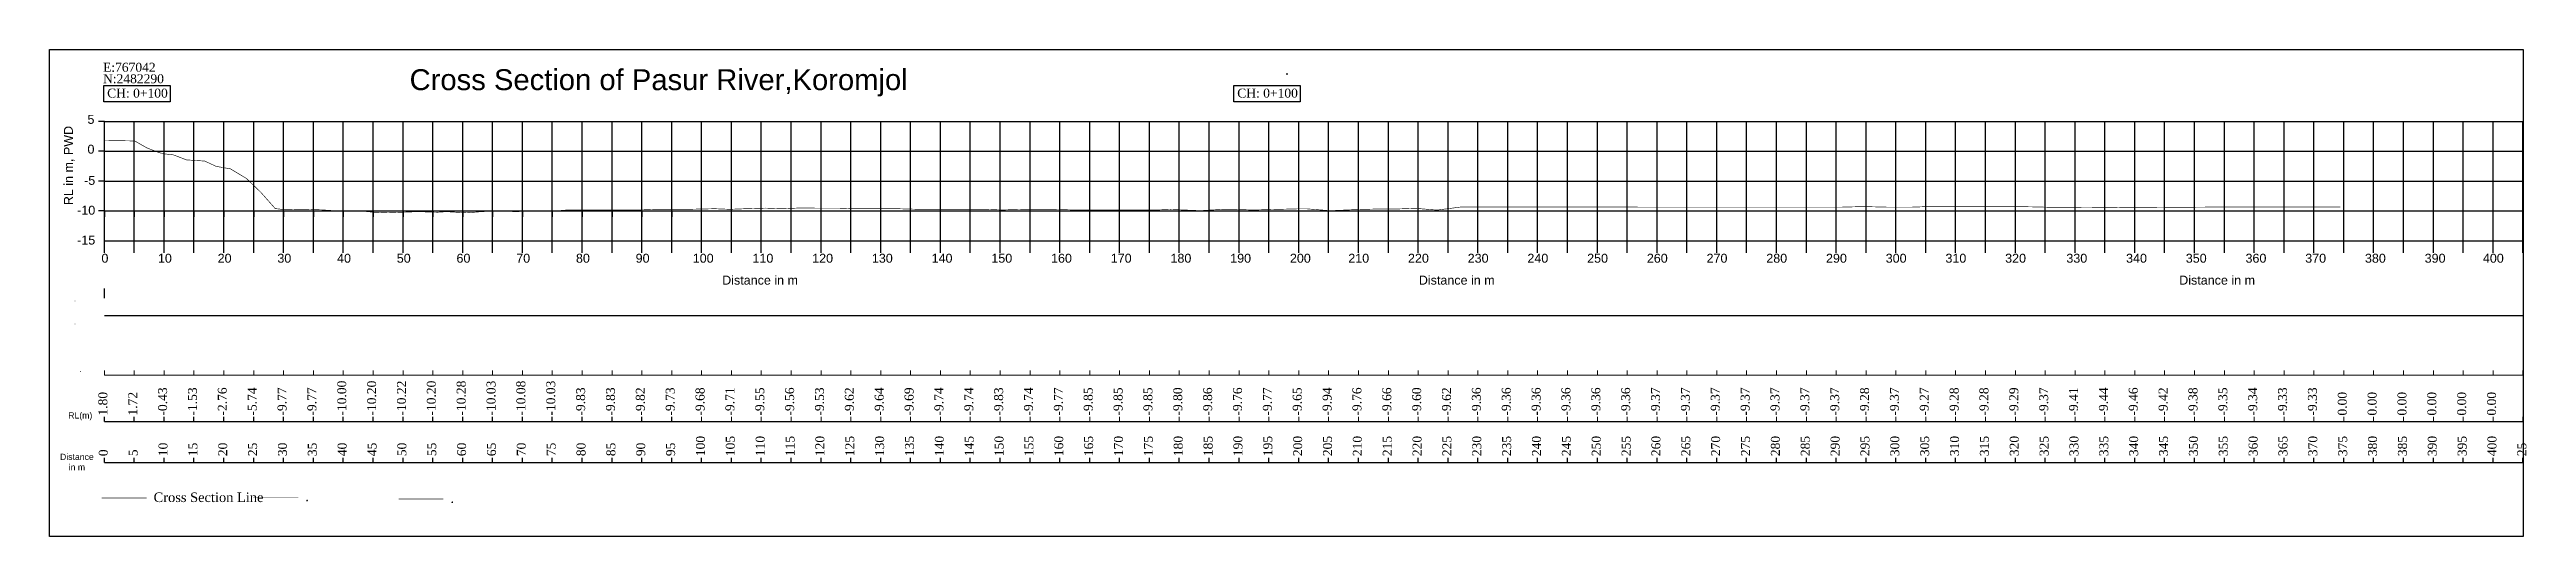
# Model space of a CAD drawing. Header units: inches. Extents: x 48 to 1763, y 126 to 359.
# Drawn here: x 47.6 to 462.3, y 125.5 to 207.1 of the extents above; entities that cross this region are included whole.
import ezdxf

# ---------------------------------------------------------------- set-up
doc = ezdxf.new("R2010")
doc.units = ezdxf.units.IN
doc.header["$MEASUREMENT"] = 0
for name, color, linetype in [('CS Line Design', 1, 'Continuous'), ('CS No', 7, 'Continuous'), ('Heading', 7, 'Continuous'), ('Major Grid', 253, 'Continuous'), ('Text_Design RL', 7, 'Continuous'), ('Text_Distance', 7, 'Continuous'), ('Text_Pre RL', 7, 'Continuous')]:
    doc.layers.add(name, color=color, linetype=linetype)
for name, color, linetype, lineweight in [('CS Line Prework', 3, 'Continuous', 30), ('Plate', 7, 'Continuous', 0), ('Text Post RL', 7, 'Continuous', 0)]:
    doc.layers.add(name, color=color, linetype=linetype, lineweight=lineweight)
doc.styles.add('CS', font='times.ttf', dxfattribs={"height": 1})
doc.styles.add('EL', font='times.ttf', dxfattribs={"height": 1.6})
doc.styles.get("Standard").update_dxf_attribs({"font": 'arial.ttf'})

msp = doc.modelspace()

# ---------------------------------------------------------------- texts
at = {"layer": 'CS Line Design', "insert": (107.84, 203.76), "char_height": 3.5, "width": 103.6829, "attachment_point": 1}
msp.add_mtext('{\\C7;Cross Section of Pasur River,Koromjol}', dxfattribs=at)
at = {"layer": 'CS No', "color": 1, "style": 'CS'}
for s, p in [('E:767042', (56.51, 203.34)), ('N:2482290', (56.51, 201.42))]:
    msp.add_text(s, height=1.5, dxfattribs=at).set_placement(p)
at = {"layer": 'CS No', "style": 'CS'}
for p in [(57.2, 199.01), (246.44, 199.01)]:
    msp.add_text('CH: 0+100', height=1.5, dxfattribs=at).set_placement(p)
at = {"layer": 'Heading', "insert": (254.77, 204.79), "char_height": 2, "width": 68.3537, "attachment_point": 2}
msp.add_mtext('.', dxfattribs=at)
at = {"layer": 'Major Grid', "color": 7, "char_height": 1.5}
for s, insert, width, attachment_point in [('{\\fArial|b0|i0|c0|p34;5}', (55.07, 196.12), 0.7922, 3), ('{\\fArial|b0|i0|c0|p34;0}', (55.07, 191.12), 0.7922, 3), ('{\\fArial|b0|i0|c0|p34;-5}', (55.2, 185.9), 0.7922, 3), ('{\\fArial|b0|i0|c0|p34;-10}', (55.2, 180.9), 0.7922, 3), ('-15', (55.2, 175.9), 0.7922, 3), ('0', (56.24, 172.86), 0.7922, 1), ('10', (65.7, 172.86), 0.7922, 1), ('20', (75.7, 172.86), 0.7922, 1), ('30', (85.7, 172.86), 0.7922, 1), ('40', (95.7, 172.86), 0.7922, 1), ('50', (105.7, 172.86), 0.7922, 1), ('60', (115.7, 172.86), 0.7922, 1), ('70', (125.7, 172.86), 0.7922, 1), ('80', (135.7, 172.86), 0.7922, 1), ('90', (145.7, 172.86), 0.7922, 1), ('100', (155.26, 172.86), 0.7922, 1), ('110', (165.26, 172.86), 0.7922, 1), ('120', (175.26, 172.86), 0.7922, 1), ('130', (185.26, 172.86), 0.7922, 1), ('140', (195.26, 172.86), 0.7922, 1), ('150', (205.26, 172.86), 0.7922, 1), ('160', (215.26, 172.86), 0.7922, 1), ('170', (225.26, 172.86), 0.7922, 1), ('180', (235.26, 172.86), 0.7922, 1), ('190', (245.26, 172.86), 0.7922, 1), ('200', (255.26, 172.86), 0.7922, 1), ('210', (265.03, 172.86), 0.7922, 1), ('220', (275.03, 172.86), 0.7922, 1), ('230', (285.03, 172.86), 0.7922, 1), ('240', (295.03, 172.86), 0.7922, 1), ('250', (305.03, 172.86), 0.7922, 1), ('260', (315.03, 172.86), 0.7922, 1), ('270', (325.03, 172.86), 0.7922, 1), ('280', (335.03, 172.86), 0.7922, 1), ('290', (345.03, 172.86), 0.7922, 1), ('300', (355.03, 172.86), 0.7922, 1), ('310', (365.03, 172.86), 0.7922, 1), ('320', (375.03, 172.86), 0.7922, 1), ('330', (385.28, 172.86), 0.7922, 1), ('340', (395.28, 172.86), 0.7922, 1), ('350', (405.28, 172.86), 0.7922, 1), ('360', (415.28, 172.86), 0.7922, 1), ('370', (425.28, 172.86), 0.7922, 1), ('380', (435.28, 172.86), 0.7922, 1), ('390', (445.28, 172.86), 0.7922, 1), ('400', (455.03, 172.86), 0.7922, 1), ('{\\fArial|b0|i0|c0|p34;Distance in m}', (160.19, 169.19), 14.2133, 1), ('{\\fArial|b0|i0|c0|p34;Distance in m}', (276.85, 169.19), 14.2133, 1), ('{\\fArial|b0|i0|c0|p34;Distance in m}', (404.18, 169.19), 14.2133, 1)]:
    msp.add_mtext(s, dxfattribs=dict(at, insert=insert, width=width, attachment_point=attachment_point))
at = {"layer": 'Major Grid', "color": 7, "insert": (49.96, 181), "char_height": 1.5, "width": 23.1773, "attachment_point": 1, "rotation": 90}
msp.add_mtext('{\\fArial|b0|i0|c0|p34;RL in m, PWD}', dxfattribs=at)
at = {"layer": 'Plate', "style": 'EL'}
for s, p in [('Cross Section Line', (64.98, 131.28)), ('.', (90.37, 131.42)), ('.', (114.69, 131.13))]:
    msp.add_text(s, height=1.6, dxfattribs=at).set_placement(p)
at = {"layer": 'Text Post RL', "insert": (52.7, 154.1), "char_height": 1.04, "width": 10.9783, "attachment_point": 2}
msp.add_mtext('.', dxfattribs=at)
at = {"layer": 'Text_Design RL', "color": 1, "char_height": 0.8, "width": 10.9783, "attachment_point": 2}
for insert in [(51.8, 165.68), (51.8, 161.84)]:
    msp.add_mtext('.', dxfattribs=dict(at, insert=insert))
at = {"layer": 'Text_Distance', "style": 'EL'}
for s, p in [('10', (67.3, 138.96)), ('15', (72.3, 138.96)), ('20', (77.3, 138.96)), ('25', (82.3, 138.96)), ('30', (87.3, 138.96)), ('35', (92.3, 138.96)), ('40', (97.3, 138.96)), ('45', (102.3, 138.96)), ('50', (107.3, 138.96)), ('55', (112.3, 138.96)), ('60', (117.3, 138.96)), ('65', (122.3, 138.96)), ('70', (127.3, 138.96)), ('75', (132.3, 138.96)), ('80', (137.3, 138.96)), ('85', (142.3, 138.96)), ('90', (147.3, 138.96)), ('95', (152.3, 138.96)), ('100', (157.3, 138.96)), ('105', (162.3, 138.96)), ('110', (167.3, 138.96)), ('115', (172.3, 138.96)), ('120', (177.3, 138.96)), ('125', (182.3, 138.96)), ('130', (187.3, 138.96)), ('135', (192.3, 138.96)), ('140', (197.3, 138.96)), ('145', (202.3, 138.96)), ('150', (207.3, 138.96)), ('155', (212.3, 138.96)), ('160', (217.3, 138.96)), ('165', (222.3, 138.96)), ('170', (227.3, 138.96)), ('175', (232.3, 138.96)), ('180', (237.3, 138.96)), ('185', (242.3, 138.96)), ('190', (247.3, 138.96)), ('195', (252.3, 138.96)), ('200', (257.3, 138.96)), ('205', (262.3, 138.96)), ('210', (267.3, 138.96)), ('215', (272.3, 138.96)), ('220', (277.3, 138.96)), ('225', (282.3, 138.96)), ('230', (287.3, 138.96)), ('235', (292.3, 138.96)), ('240', (297.3, 138.96)), ('245', (302.3, 138.96)), ('250', (307.3, 138.96)), ('255', (312.3, 138.96)), ('260', (317.3, 138.96)), ('265', (322.3, 138.96)), ('270', (327.3, 138.96)), ('275', (332.3, 138.96)), ('280', (337.3, 138.96)), ('285', (342.3, 138.96)), ('290', (347.3, 138.96)), ('295', (352.3, 138.96)), ('300', (357.3, 138.96)), ('305', (362.3, 138.96)), ('310', (367.3, 138.96)), ('315', (372.3, 138.96)), ('320', (377.3, 138.96)), ('325', (382.3, 138.96)), ('330', (387.3, 138.96)), ('335', (392.3, 138.96)), ('340', (397.3, 138.96)), ('345', (402.3, 138.96)), ('350', (407.3, 138.96)), ('355', (412.3, 138.96)), ('360', (417.3, 138.96)), ('365', (422.3, 138.96)), ('370', (427.3, 138.96)), ('375', (432.3, 138.96)), ('380', (437.3, 138.96)), ('385', (442.3, 138.96)), ('390', (447.3, 138.96)), ('395', (452.3, 138.96)), ('400', (457.3, 138.96)), ('25', (462.3, 138.96)), ('0', (57.3, 138.96)), ('5', (62.3, 138.96))]:
    msp.add_text(s, height=1.5, rotation=90, dxfattribs=at).set_placement(p)
at = {"layer": 'Text_Distance', "insert": (52.13, 139.37), "char_height": 1.04, "width": 10.9783, "attachment_point": 2}
msp.add_mtext('{\\fArial|b0|i0|c0|p34;Distance\\Pin m}', dxfattribs=at)
at = {"layer": 'Text_Pre RL', "style": 'CS'}
for s, p in [('1.80', (57.23, 145.76)), ('1.72', (62.23, 145.76)), ('-0.43', (67.23, 145.76)), ('-1.53', (72.23, 145.76)), ('-2.76', (77.23, 145.76)), ('-5.74', (82.23, 145.76)), ('-9.77', (87.23, 145.76)), ('-9.77', (92.23, 145.76)), ('-10.00', (97.23, 145.76)), ('-10.20', (102.23, 145.76)), ('-10.22', (107.23, 145.76)), ('-10.20', (112.23, 145.76)), ('-10.28', (117.23, 145.76)), ('-10.03', (122.23, 145.76)), ('-10.08', (127.23, 145.76)), ('-10.03', (132.23, 145.76)), ('-9.83', (137.23, 145.76)), ('-9.83', (142.23, 145.76)), ('-9.82', (147.23, 145.76)), ('-9.73', (152.23, 145.76)), ('-9.68', (157.23, 145.76)), ('-9.71', (162.23, 145.76)), ('-9.55', (167.23, 145.76)), ('-9.56', (172.23, 145.76)), ('-9.53', (177.23, 145.76)), ('-9.62', (182.23, 145.76)), ('-9.64', (187.23, 145.76)), ('-9.69', (192.23, 145.76)), ('-9.74', (197.23, 145.76)), ('-9.74', (202.23, 145.76)), ('-9.83', (207.23, 145.76)), ('-9.74', (212.23, 145.76)), ('-9.77', (217.23, 145.76)), ('-9.85', (222.23, 145.76)), ('-9.85', (227.23, 145.76)), ('-9.85', (232.23, 145.76)), ('-9.80', (237.23, 145.76)), ('-9.86', (242.23, 145.76)), ('-9.76', (247.23, 145.76)), ('-9.77', (252.23, 145.76)), ('-9.65', (257.23, 145.76)), ('-9.94', (262.23, 145.76)), ('-9.76', (267.23, 145.76)), ('-9.66', (272.23, 145.76)), ('-9.60', (277.23, 145.76)), ('-9.62', (282.23, 145.76)), ('-9.36', (287.23, 145.76)), ('-9.36', (292.23, 145.76)), ('-9.36', (297.23, 145.76)), ('-9.36', (302.23, 145.76)), ('-9.36', (307.23, 145.76)), ('-9.36', (312.23, 145.76)), ('-9.37', (317.23, 145.76)), ('-9.37', (322.23, 145.76)), ('-9.37', (327.23, 145.76)), ('-9.37', (332.23, 145.76)), ('-9.37', (337.23, 145.76)), ('-9.37', (342.23, 145.76)), ('-9.37', (347.23, 145.76)), ('-9.28', (352.23, 145.76)), ('-9.37', (357.23, 145.76)), ('-9.27', (362.23, 145.76)), ('-9.28', (367.23, 145.76)), ('-9.28', (372.23, 145.76)), ('-9.29', (377.23, 145.76)), ('-9.37', (382.23, 145.76)), ('-9.41', (387.23, 145.76)), ('-9.44', (392.23, 145.76)), ('-9.46', (397.23, 145.76)), ('-9.42', (402.23, 145.76)), ('-9.38', (407.23, 145.76)), ('-9.35', (412.23, 145.76)), ('-9.34', (417.23, 145.76)), ('-9.33', (422.23, 145.76)), ('-9.33', (427.23, 145.76)), ('0.00', (432.23, 145.76)), ('0.00', (437.23, 145.76)), ('0.00', (442.23, 145.76)), ('0.00', (447.23, 145.76)), ('0.00', (452.23, 145.76)), ('0.00', (457.23, 145.76))]:
    msp.add_text(s, height=1.5, rotation=90, dxfattribs=at).set_placement(p)
at = {"layer": 'Text_Pre RL', "insert": (52.7, 146.31), "char_height": 1.04, "width": 10.9783, "attachment_point": 2}
msp.add_mtext('RL(m)', dxfattribs=at)

# ---------------------------------------------------------------- linework, layer by layer
for points in [[(47.55, 207.06), (461.77, 207.06), (461.77, 125.52), (47.55, 125.52)], [(56.62, 201.03), (67.75, 201.03), (67.75, 198.31), (56.62, 198.31)], [(245.86, 201.03), (257, 201.03), (257, 198.31), (245.86, 198.31)]]:
    msp.add_lwpolyline(points, close=True)
at = {"layer": 'CS Line Prework', "const_width": 0.1}
msp.add_lwpolyline([(56.74, 191.83), (61.81, 191.75), (63.84, 190.59), (65.87, 189.8), (66.88, 189.57), (66.88, 189.57), (66.88, 189.57), (66.88, 189.57), (68.29, 189.42), (70.49, 188.58), (73.53, 188.38), (75.46, 187.49), (77.84, 187.08), (80.51, 185.47), (82.92, 183.16), (85.35, 180.42), (87.09, 180.22), (89.57, 180.32), (93.07, 180.21), (94.62, 180.11), (97.3, 180.01), (99.76, 180.01), (101.88, 179.81), (104.26, 179.71), (106.73, 179.81), (109.16, 179.91), (112.57, 179.81), (114.01, 179.91), (117.41, 179.71), (119.88, 179.91), (122.32, 180.01), (125.72, 179.91), (128.35, 180.01), (131.76, 180), (134.42, 180.2), (139.17, 180.2), (142.01, 180.2), (146.6, 180.2), (149.08, 180.3), (151.54, 180.3), (154.38, 180.3), (158.97, 180.4), (161.45, 180.3), (164.08, 180.4), (167.48, 180.5), (170.16, 180.4), (172.63, 180.5), (175.26, 180.5), (179.86, 180.49), (182.33, 180.39), (184.8, 180.39), (187.43, 180.39), (189.91, 180.39), (193.51, 180.29), (195.99, 180.29), (198.61, 180.29), (201.09, 180.29), (204.5, 180.29), (206.97, 180.19), (210.63, 180.29), (213.26, 180.29), (215.74, 180.29), (219.34, 180.18), (221.97, 180.18), (224.45, 180.18), (227.85, 180.18), (230.32, 180.18), (232.8, 180.18), (235.27, 180.28), (237.74, 180.18), (240.22, 180.08), (243.88, 180.28), (246.36, 180.28), (249.03, 180.18), (252.69, 180.28), (256.56, 180.38), (258.1, 180.38), (261.97, 180.07), (266.76, 180.27), (270.62, 180.37), (273.56, 180.37), (276.23, 180.47), (279.9, 180.17), (283.75, 180.67), (287.61, 180.67), (291.47, 180.67), (294.15, 180.67), (297.66, 180.67), (301.53, 180.67), (305.39, 180.67), (309.25, 180.67), (312.18, 180.67), (316.05, 180.66), (319.91, 180.66), (324.8, 180.66), (328.86, 180.66), (331.8, 180.66), (335.66, 180.66), (340.55, 180.66), (343.69, 180.66), (347.55, 180.66), (351.26, 180.76), (355.38, 180.66), (359.29, 180.66), (362.22, 180.76), (365, 180.76), (368.96, 180.76), (372.6, 180.75), (375.72, 180.75), (379.16, 180.72), (382.19, 180.65), (384.71, 180.63), (387.89, 180.61), (391.01, 180.59), (394.08, 180.6), (396.85, 180.57), (400.57, 180.6), (404.73, 180.64), (409.01, 180.67), (415.18, 180.69), (422.67, 180.7), (431.16, 180.71)], dxfattribs=at)
at = {"layer": 'Major Grid', "linetype": 'Continuous'}
for p, q in [((56.74, 195.03), (55.74, 195.03)), ((56.74, 173.03), (56.74, 195.03)), ((56.74, 195.03), (461.77, 195.03)), ((61.74, 173.03), (61.74, 195.03)), ((66.74, 173.03), (66.74, 195.03)), ((71.74, 173.03), (71.74, 195.03)), ((76.74, 173.03), (76.74, 195.03)), ((81.74, 173.03), (81.74, 195.03)), ((86.74, 173.03), (86.74, 195.03)), ((91.74, 173.03), (91.74, 195.03)), ((96.74, 173.03), (96.74, 195.03)), ((101.74, 173.03), (101.74, 195.03)), ((106.74, 173.03), (106.74, 195.03)), ((111.74, 173.03), (111.74, 195.03)), ((116.74, 173.03), (116.74, 195.03)), ((121.74, 173.03), (121.74, 195.03)), ((126.74, 173.03), (126.74, 195.03)), ((131.74, 173.03), (131.74, 195.03)), ((136.74, 173.03), (136.74, 195.03)), ((141.74, 173.03), (141.74, 195.03)), ((146.74, 173.03), (146.74, 195.03)), ((151.74, 173.03), (151.74, 195.03)), ((156.74, 173.03), (156.74, 195.03)), ((161.74, 173.03), (161.74, 195.03)), ((166.74, 173.03), (166.74, 195.03)), ((171.74, 173.03), (171.74, 195.03)), ((176.74, 173.03), (176.74, 195.03)), ((181.74, 173.03), (181.74, 195.03)), ((186.74, 173.03), (186.74, 195.03)), ((191.74, 173.03), (191.74, 195.03)), ((196.74, 173.03), (196.74, 195.03)), ((201.74, 173.03), (201.74, 195.03)), ((206.74, 173.03), (206.74, 195.03)), ((211.74, 173.03), (211.74, 195.03)), ((216.74, 173.03), (216.74, 195.03)), ((221.74, 173.03), (221.74, 195.03)), ((226.74, 173.03), (226.74, 195.03)), ((231.74, 173.03), (231.74, 195.03)), ((236.74, 173.03), (236.74, 195.03)), ((241.74, 173.03), (241.74, 195.03)), ((246.74, 173.03), (246.74, 195.03)), ((251.74, 173.03), (251.74, 195.03)), ((256.74, 173.03), (256.74, 195.03)), ((261.74, 173.03), (261.74, 195.03)), ((266.74, 173.03), (266.74, 195.03)), ((271.74, 173.03), (271.74, 195.03)), ((276.74, 173.03), (276.74, 195.03)), ((281.74, 173.03), (281.74, 195.03)), ((286.74, 173.03), (286.74, 195.03)), ((291.74, 173.03), (291.74, 195.03)), ((296.74, 173.03), (296.74, 195.03)), ((301.74, 173.03), (301.74, 195.03)), ((306.74, 173.03), (306.74, 195.03)), ((311.74, 173.03), (311.74, 195.03)), ((316.74, 173.03), (316.74, 195.03)), ((321.74, 173.03), (321.74, 195.03)), ((326.74, 173.03), (326.74, 195.03)), ((331.74, 173.03), (331.74, 195.03)), ((336.74, 173.03), (336.74, 195.03)), ((341.74, 173.03), (341.74, 195.03)), ((346.74, 173.03), (346.74, 195.03)), ((351.74, 173.03), (351.74, 195.03)), ((356.74, 173.03), (356.74, 195.03)), ((361.74, 173.03), (361.74, 195.03)), ((366.74, 173.03), (366.74, 195.03)), ((371.74, 173.03), (371.74, 195.03)), ((376.74, 173.03), (376.74, 195.03)), ((381.74, 173.03), (381.74, 195.03)), ((386.74, 173.03), (386.74, 195.03)), ((391.74, 173.03), (391.74, 195.03)), ((396.74, 173.03), (396.74, 195.03)), ((401.74, 173.03), (401.74, 195.03)), ((406.74, 173.03), (406.74, 195.03)), ((411.74, 173.03), (411.74, 195.03)), ((416.74, 173.03), (416.74, 195.03)), ((421.74, 173.03), (421.74, 195.03)), ((426.74, 173.03), (426.74, 195.03)), ((431.74, 173.03), (431.74, 195.03)), ((436.74, 173.03), (436.74, 195.03)), ((441.74, 173.03), (441.74, 195.03)), ((446.74, 173.03), (446.74, 195.03)), ((451.74, 173.03), (451.74, 195.03)), ((456.74, 173.03), (456.74, 195.03)), ((461.74, 173.03), (461.74, 195.03)), ((56.74, 190.03), (55.74, 190.03)), ((56.74, 190.03), (461.77, 190.03)), ((56.74, 185.03), (55.74, 185.03)), ((56.74, 185.03), (461.77, 185.03)), ((56.74, 180.03), (55.74, 180.03)), ((56.74, 180.03), (56.74, 179.03)), ((56.74, 180.03), (461.77, 180.03)), ((56.74, 180.03), (461.77, 180.03)), ((61.74, 180.03), (61.74, 179.03)), ((66.74, 180.03), (66.74, 179.03)), ((71.74, 180.03), (71.74, 179.03)), ((76.74, 180.03), (76.74, 179.03)), ((81.74, 180.03), (81.74, 179.03)), ((86.74, 180.03), (86.74, 179.03)), ((91.74, 180.03), (91.74, 179.03)), ((96.74, 180.03), (96.74, 179.03)), ((101.74, 180.03), (101.74, 179.03)), ((106.74, 180.03), (106.74, 179.03)), ((111.74, 180.03), (111.74, 179.03)), ((116.74, 180.03), (116.74, 179.03)), ((121.74, 180.03), (121.74, 179.03)), ((126.74, 180.03), (126.74, 179.03)), ((131.74, 180.03), (131.74, 179.03)), ((136.74, 180.03), (136.74, 179.03)), ((141.74, 180.03), (141.74, 179.03)), ((146.74, 180.03), (146.74, 179.03)), ((151.74, 180.03), (151.74, 179.03)), ((56.74, 175.03), (461.77, 175.03))]:
    msp.add_line(p, q, dxfattribs=at)
at = {"layer": 'Plate', "color": 3, "const_width": 0.1}
msp.add_lwpolyline([(63.81, 131.97), (56.29, 131.97)], dxfattribs=at)
at = {"layer": 'Plate', "color": 1, "const_width": 0.1}
msp.add_lwpolyline([(89.19, 132.1), (81.67, 132.1)], dxfattribs=at)
at = {"layer": 'Plate', "const_width": 0.1}
msp.add_lwpolyline([(113.51, 131.81), (106, 131.81)], dxfattribs=at)
at = {"layer": 'Text Post RL'}
for p, q in [((56.74, 152.53), (56.74, 153.33)), ((56.74, 152.53), (56.74, 153.33)), ((61.74, 152.53), (61.74, 153.33)), ((66.74, 152.53), (66.74, 153.33)), ((71.74, 152.53), (71.74, 153.33)), ((76.74, 152.53), (76.74, 153.33)), ((81.74, 152.53), (81.74, 153.33)), ((86.74, 152.53), (86.74, 153.33)), ((91.74, 152.53), (91.74, 153.33)), ((96.74, 152.53), (96.74, 153.33)), ((101.74, 152.53), (101.74, 153.33)), ((106.74, 152.53), (106.74, 153.33)), ((111.74, 152.53), (111.74, 153.33)), ((116.74, 152.53), (116.74, 153.33)), ((121.74, 152.53), (121.74, 153.33)), ((126.74, 152.53), (126.74, 153.33)), ((131.74, 152.53), (131.74, 153.33)), ((136.74, 152.53), (136.74, 153.33)), ((141.74, 152.53), (141.74, 153.33)), ((146.74, 152.53), (146.74, 153.33)), ((151.74, 152.53), (151.74, 153.33)), ((156.74, 152.53), (156.74, 153.33)), ((161.74, 152.53), (161.74, 153.33)), ((166.74, 152.53), (166.74, 153.33)), ((171.74, 152.53), (171.74, 153.33)), ((176.74, 152.53), (176.74, 153.33)), ((181.74, 152.53), (181.74, 153.33)), ((186.74, 152.53), (186.74, 153.33)), ((191.74, 152.53), (191.74, 153.33)), ((196.74, 152.53), (196.74, 153.33)), ((201.74, 152.53), (201.74, 153.33)), ((206.74, 152.53), (206.74, 153.33)), ((211.74, 152.53), (211.74, 153.33)), ((216.74, 152.53), (216.74, 153.33)), ((221.74, 152.53), (221.74, 153.33)), ((226.74, 152.53), (226.74, 153.33)), ((231.74, 152.53), (231.74, 153.33)), ((236.74, 152.53), (236.74, 153.33)), ((241.74, 152.53), (241.74, 153.33)), ((246.74, 152.53), (246.74, 153.33)), ((251.74, 152.53), (251.74, 153.33)), ((256.74, 152.53), (256.74, 153.33)), ((261.74, 152.53), (261.74, 153.33)), ((266.74, 152.53), (266.74, 153.33)), ((271.74, 152.53), (271.74, 153.33)), ((276.74, 152.53), (276.74, 153.33)), ((281.74, 152.53), (281.74, 153.33)), ((286.74, 152.53), (286.74, 153.33)), ((291.74, 152.53), (291.74, 153.33)), ((296.74, 152.53), (296.74, 153.33)), ((301.74, 152.53), (301.74, 153.33)), ((306.74, 152.53), (306.74, 153.33)), ((311.74, 152.53), (311.74, 153.33)), ((316.74, 152.53), (316.74, 153.33)), ((321.74, 152.53), (321.74, 153.33)), ((326.74, 152.53), (326.74, 153.33)), ((331.74, 152.53), (331.74, 153.33)), ((336.74, 152.53), (336.74, 153.33)), ((341.74, 152.53), (341.74, 153.33)), ((346.74, 152.53), (346.74, 153.33)), ((351.74, 152.53), (351.74, 153.33)), ((356.74, 152.53), (356.74, 153.33)), ((361.74, 152.53), (361.74, 153.33)), ((366.74, 152.53), (366.74, 153.33)), ((371.74, 152.53), (371.74, 153.33)), ((376.74, 152.53), (376.74, 153.33)), ((381.74, 152.53), (381.74, 153.33)), ((386.74, 152.53), (386.74, 153.33)), ((391.74, 152.53), (391.74, 153.33)), ((396.74, 152.53), (396.74, 153.33)), ((401.74, 152.53), (401.74, 153.33)), ((406.74, 152.53), (406.74, 153.33)), ((411.74, 152.53), (411.74, 153.33)), ((416.74, 152.53), (416.74, 153.33)), ((421.74, 152.53), (421.74, 153.33)), ((426.74, 152.53), (426.74, 153.33)), ((431.74, 152.53), (431.74, 153.33)), ((436.74, 152.53), (436.74, 153.33)), ((441.74, 152.53), (441.74, 153.33)), ((446.74, 152.53), (446.74, 153.33)), ((451.74, 152.53), (451.74, 153.33)), ((456.74, 152.53), (456.74, 153.33)), ((461.74, 152.53), (461.74, 153.33)), ((156.74, 144.74), (156.74, 145.54)), ((161.74, 144.74), (161.74, 145.54)), ((166.74, 144.74), (166.74, 145.54)), ((171.74, 144.74), (171.74, 145.54)), ((176.74, 144.74), (176.74, 145.54)), ((181.74, 144.74), (181.74, 145.54)), ((186.74, 144.74), (186.74, 145.54)), ((191.74, 144.74), (191.74, 145.54)), ((196.74, 144.74), (196.74, 145.54)), ((201.74, 144.74), (201.74, 145.54)), ((206.74, 144.74), (206.74, 145.54)), ((211.74, 144.74), (211.74, 145.54)), ((216.74, 144.74), (216.74, 145.54)), ((221.74, 144.74), (221.74, 145.54)), ((226.74, 144.74), (226.74, 145.54)), ((231.74, 144.74), (231.74, 145.54)), ((236.74, 144.74), (236.74, 145.54)), ((241.74, 144.74), (241.74, 145.54)), ((246.74, 144.74), (246.74, 145.54)), ((251.74, 144.74), (251.74, 145.54)), ((256.74, 144.74), (256.74, 145.54)), ((261.74, 144.74), (261.74, 145.54)), ((266.74, 144.74), (266.74, 145.54)), ((271.74, 144.74), (271.74, 145.54)), ((276.74, 144.74), (276.74, 145.54)), ((281.74, 144.74), (281.74, 145.54)), ((286.74, 144.74), (286.74, 145.54)), ((291.74, 144.74), (291.74, 145.54)), ((296.74, 144.74), (296.74, 145.54)), ((301.74, 144.74), (301.74, 145.54)), ((306.74, 144.74), (306.74, 145.54)), ((311.74, 144.74), (311.74, 145.54)), ((316.74, 144.74), (316.74, 145.54)), ((321.74, 144.74), (321.74, 145.54)), ((326.74, 144.74), (326.74, 145.54)), ((331.74, 144.74), (331.74, 145.54)), ((336.74, 144.74), (336.74, 145.54)), ((341.74, 144.74), (341.74, 145.54)), ((346.74, 144.74), (346.74, 145.54)), ((351.74, 144.74), (351.74, 145.54)), ((356.74, 144.74), (356.74, 145.54)), ((361.74, 144.74), (361.74, 145.54)), ((366.74, 144.74), (366.74, 145.54)), ((371.74, 144.74), (371.74, 145.54)), ((376.74, 144.74), (376.74, 145.54)), ((381.74, 144.74), (381.74, 145.54)), ((386.74, 144.74), (386.74, 145.54)), ((391.74, 144.74), (391.74, 145.54)), ((396.74, 144.74), (396.74, 145.54)), ((401.74, 144.74), (401.74, 145.54)), ((406.74, 144.74), (406.74, 145.54)), ((411.74, 144.74), (411.74, 145.54)), ((416.74, 144.74), (416.74, 145.54)), ((421.74, 144.74), (421.74, 145.54)), ((426.74, 144.74), (426.74, 145.54)), ((431.74, 144.74), (431.74, 145.54)), ((436.74, 144.74), (436.74, 145.54)), ((441.74, 144.74), (441.74, 145.54)), ((446.74, 144.74), (446.74, 145.54)), ((451.74, 144.74), (451.74, 145.54)), ((456.74, 144.74), (456.74, 145.54)), ((461.74, 144.74), (461.74, 145.54))]:
    msp.add_line(p, q, dxfattribs=at)
at = {"layer": 'Text Post RL', "linetype": 'Continuous'}
msp.add_line((56.74, 152.53), (461.77, 152.53), dxfattribs=at)
at = {"layer": 'Text_Design RL'}
msp.add_line((56.74, 165.44), (56.74, 167.04), dxfattribs=at)
at = {"layer": 'Text_Design RL', "linetype": 'Continuous'}
msp.add_line((56.74, 162.51), (461.77, 162.51), dxfattribs=at)
at = {"layer": 'Text_Distance'}
for p, q in [((56.74, 137.88), (56.74, 138.68)), ((56.74, 137.88), (56.74, 138.68)), ((61.74, 137.88), (61.74, 138.68)), ((66.74, 137.88), (66.74, 138.68)), ((71.74, 137.88), (71.74, 138.68)), ((76.74, 137.88), (76.74, 138.68)), ((81.74, 137.88), (81.74, 138.68)), ((86.74, 137.88), (86.74, 138.68)), ((91.74, 137.88), (91.74, 138.68)), ((96.74, 137.88), (96.74, 138.68)), ((101.74, 137.88), (101.74, 138.68)), ((106.74, 137.88), (106.74, 138.68)), ((111.74, 137.88), (111.74, 138.68)), ((116.74, 137.88), (116.74, 138.68)), ((121.74, 137.88), (121.74, 138.68)), ((126.74, 137.88), (126.74, 138.68)), ((131.74, 137.88), (131.74, 138.68)), ((136.74, 137.88), (136.74, 138.68)), ((141.74, 137.88), (141.74, 138.68)), ((146.74, 137.88), (146.74, 138.68)), ((151.74, 137.88), (151.74, 138.68)), ((156.74, 137.88), (156.74, 138.68)), ((161.74, 137.88), (161.74, 138.68)), ((166.74, 137.88), (166.74, 138.68)), ((171.74, 137.88), (171.74, 138.68)), ((176.74, 137.88), (176.74, 138.68)), ((181.74, 137.88), (181.74, 138.68)), ((186.74, 137.88), (186.74, 138.68)), ((191.74, 137.88), (191.74, 138.68)), ((196.74, 137.88), (196.74, 138.68)), ((201.74, 137.88), (201.74, 138.68)), ((206.74, 137.88), (206.74, 138.68)), ((211.74, 137.88), (211.74, 138.68)), ((216.74, 137.88), (216.74, 138.68)), ((221.74, 137.88), (221.74, 138.68)), ((226.74, 137.88), (226.74, 138.68)), ((231.74, 137.88), (231.74, 138.68)), ((236.74, 137.88), (236.74, 138.68)), ((241.74, 137.88), (241.74, 138.68)), ((246.74, 137.88), (246.74, 138.68)), ((251.74, 137.88), (251.74, 138.68)), ((256.74, 137.88), (256.74, 138.68)), ((261.74, 137.88), (261.74, 138.68)), ((266.74, 137.88), (266.74, 138.68)), ((271.74, 137.88), (271.74, 138.68)), ((276.74, 137.88), (276.74, 138.68)), ((281.74, 137.88), (281.74, 138.68)), ((286.74, 137.88), (286.74, 138.68)), ((291.74, 137.88), (291.74, 138.68)), ((296.74, 137.88), (296.74, 138.68)), ((301.74, 137.88), (301.74, 138.68)), ((306.74, 137.88), (306.74, 138.68)), ((311.74, 137.88), (311.74, 138.68)), ((316.74, 137.88), (316.74, 138.68)), ((321.74, 137.88), (321.74, 138.68)), ((326.74, 137.88), (326.74, 138.68)), ((331.74, 137.88), (331.74, 138.68)), ((336.74, 137.88), (336.74, 138.68)), ((341.74, 137.88), (341.74, 138.68)), ((346.74, 137.88), (346.74, 138.68)), ((351.74, 137.88), (351.74, 138.68)), ((356.74, 137.88), (356.74, 138.68)), ((361.74, 137.88), (361.74, 138.68)), ((366.74, 137.88), (366.74, 138.68)), ((371.74, 137.88), (371.74, 138.68)), ((376.74, 137.88), (376.74, 138.68)), ((381.74, 137.88), (381.74, 138.68)), ((386.74, 137.88), (386.74, 138.68)), ((391.74, 137.88), (391.74, 138.68)), ((396.74, 137.88), (396.74, 138.68)), ((401.74, 137.88), (401.74, 138.68)), ((406.74, 137.88), (406.74, 138.68)), ((411.74, 137.88), (411.74, 138.68)), ((416.74, 137.88), (416.74, 138.68)), ((421.74, 137.88), (421.74, 138.68)), ((426.74, 137.88), (426.74, 138.68)), ((431.74, 137.88), (431.74, 138.68)), ((436.74, 137.88), (436.74, 138.68)), ((441.74, 137.88), (441.74, 138.68)), ((446.74, 137.88), (446.74, 138.68)), ((451.74, 137.88), (451.74, 138.68)), ((456.74, 137.88), (456.74, 138.68)), ((461.74, 137.88), (461.74, 138.68))]:
    msp.add_line(p, q, dxfattribs=at)
at = {"layer": 'Text_Distance', "linetype": 'Continuous'}
msp.add_line((56.74, 137.88), (461.77, 137.88), dxfattribs=at)
at = {"layer": 'Text_Pre RL'}
for p, q in [((56.74, 144.74), (56.74, 145.54)), ((56.74, 144.74), (56.74, 145.54)), ((61.74, 144.74), (61.74, 145.54)), ((66.74, 144.74), (66.74, 145.54)), ((71.74, 144.74), (71.74, 145.54)), ((76.74, 144.74), (76.74, 145.54)), ((81.74, 144.74), (81.74, 145.54)), ((86.74, 144.74), (86.74, 145.54)), ((91.74, 144.74), (91.74, 145.54)), ((96.74, 144.74), (96.74, 145.54)), ((101.74, 144.74), (101.74, 145.54)), ((106.74, 144.74), (106.74, 145.54)), ((111.74, 144.74), (111.74, 145.54)), ((116.74, 144.74), (116.74, 145.54)), ((121.74, 144.74), (121.74, 145.54)), ((126.74, 144.74), (126.74, 145.54)), ((131.74, 144.74), (131.74, 145.54)), ((136.74, 144.74), (136.74, 145.54)), ((141.74, 144.74), (141.74, 145.54)), ((146.74, 144.74), (146.74, 145.54)), ((151.74, 144.74), (151.74, 145.54))]:
    msp.add_line(p, q, dxfattribs=at)
at = {"layer": 'Text_Pre RL', "linetype": 'Continuous'}
msp.add_line((56.74, 144.74), (461.77, 144.74), dxfattribs=at)

msp.set_redraw_order([(e.dxf.handle, doc.entitydb.next_handle()) for e in msp.query("TEXT MTEXT ATTDEF DIMENSION ARC_DIMENSION")])  # texts and dimensions are drawn at this point

doc.saveas('drawing.dxf')
